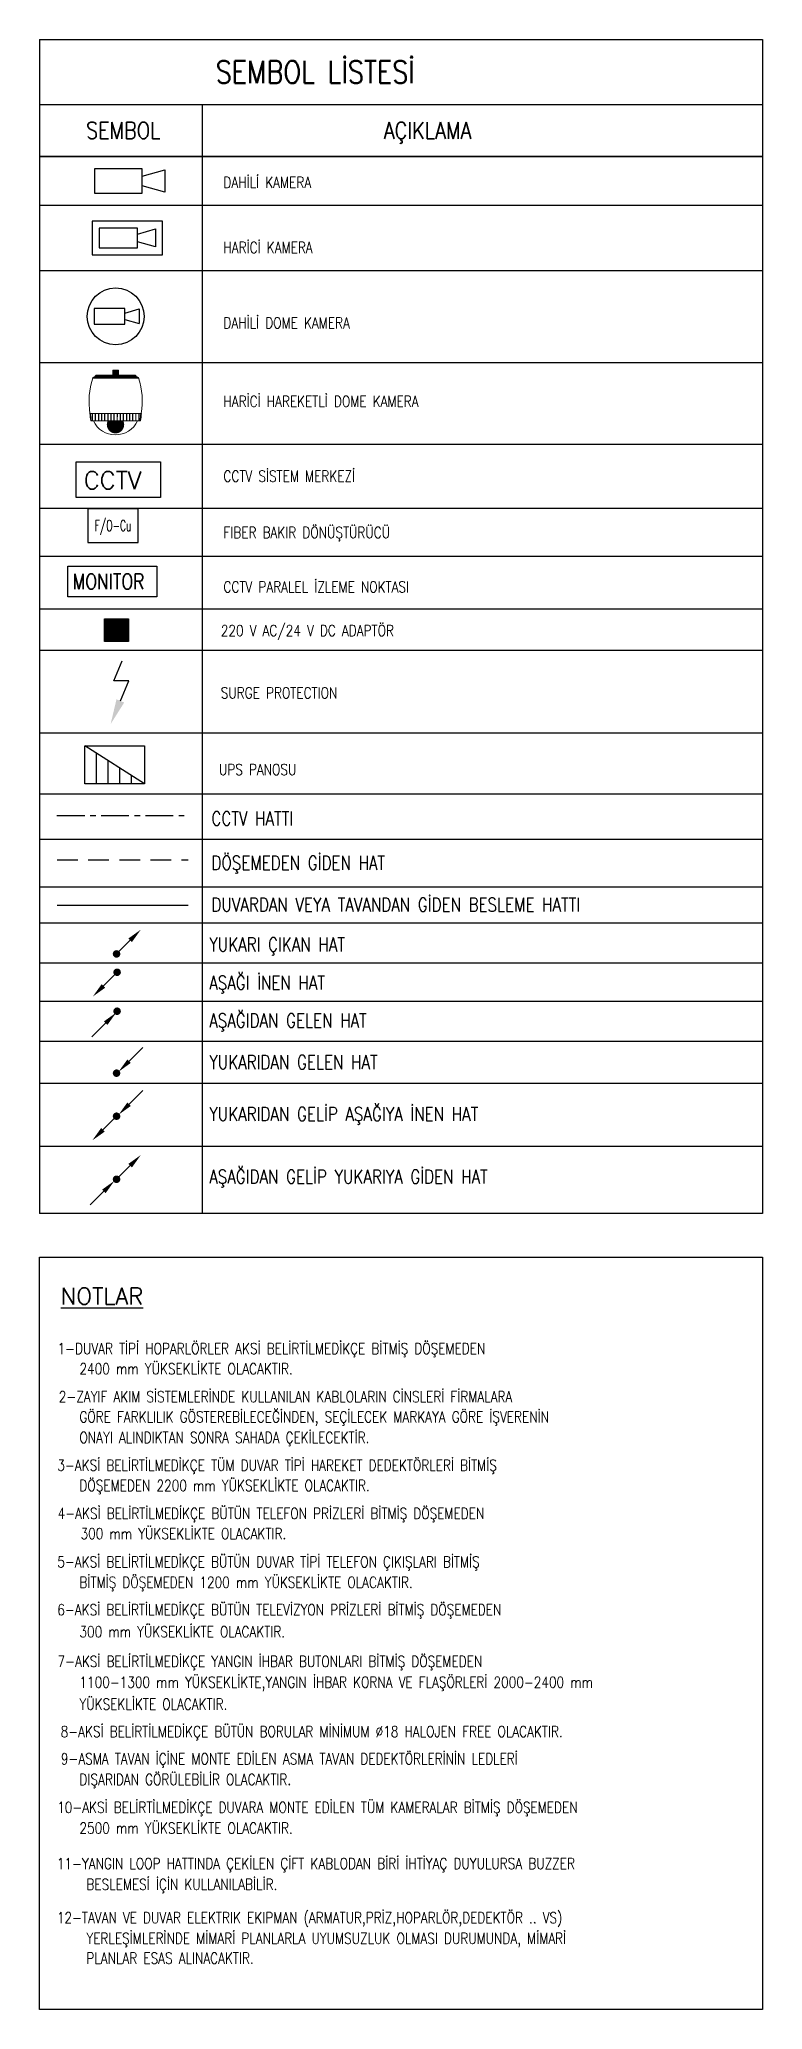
# Model space of a CAD drawing. Extents: x -1281 to 23780, y 0 to 7214.
# Drawn here: x -1202 to -549, y 5433 to 7214 of the extents above; entities that cross this region are included whole.
import ezdxf
from ezdxf.enums import TextEntityAlignment as Align

# ---------------------------------------------------------------- set-up
doc = ezdxf.new("R2010")
doc.units = 0
doc.header["$LTSCALE"] = 25
doc.header["$MEASUREMENT"] = 0
doc.linetypes.add('CENTER', pattern=[2, 1.25, -0.25, 0.25, -0.25])
doc.linetypes.add('HIDDEN', pattern=[0.375, 0.25, -0.125])
for name, color, linetype, lineweight in [('E-220 V AC 24 V DC ADAPTÖR', 7, 'Continuous', 30), ('E-AŞAĞI İNEN HAT', 7, 'Continuous', 30), ('E-AŞAĞIDAN GELEN HAT', 7, 'Continuous', 30), ('E-AŞAĞIDAN GELİP YUKARIYA GİDEN HAT', 7, 'Continuous', 30), ('E-CCTV MERKEZİ', 7, 'Continuous', 30), ('E-CCTV PARALEL İZLEME NOKTASI', 7, 'Continuous', 30), ('E-DAHİLİ DOME KAMERA', 7, 'Continuous', 30), ('E-DAHİLİ KAMERA', 7, 'Continuous', 30), ('E-DAHİLİ SPEED DOME', 7, 'Continuous', 30), ('E-GUVENLIK-CCTV', 7, 'Continuous', 30), ('E-HARİCİ KAMERA', 7, 'Continuous', 30), ('E-IP KAMERA RACK KABİN', 7, 'Continuous', 30), ('E-KABLO', 7, 'Continuous', 30), ('E-TOPRAKLAMA', 7, 'Continuous', 30), ('E-UPS PANOSU', 7, 'Continuous', 30), ('E-YAZI', 7, 'Continuous', 30), ('E-YUKARI ÇIKAN HAT', 7, 'Continuous', 30), ('E-YUKARIDAN GELEN HAT', 7, 'Continuous', 30), ('E-YUKARIDAN GELİP AŞAĞIYA İNEN HAT', 7, 'Continuous', 30)]:
    doc.layers.add(name, color=color, linetype=linetype, lineweight=lineweight)
doc.styles.add('E-YAZI', font='txttw.shx')

msp = doc.modelspace()

# ---------------------------------------------------------------- texts
at = {"layer": 'E-YAZI', "color": 4, "style": 'E-YAZI', "width": 0.85}
for s, height, p in [('SEMBOL LİSTESİ', 20, (-953.3, 7184.3)), ('SEMBOL', 15, (-1126.8, 7131.5)), ('AÇIKLAMA', 15, (-851.8, 7131.5))]:
    msp.add_text(s, height=height, dxfattribs=at).set_placement(p, align=Align.MIDDLE_CENTER)
at = {"layer": 'E-YAZI', "color": 3, "style": 'E-YAZI', "width": 0.8}
for s, height, p in [('DAHİLİ KAMERA ', 10, (-1036.2, 7079.5)), ('HARİCİ KAMERA', 10, (-1036.2, 7020.7)), ('DAHİLİ DOME KAMERA', 10, (-1036.2, 6952.5)), ('HARİCİ HAREKETLİ DOME KAMERA', 10, (-1036.2, 6881.6)), ('CCTV SİSTEM MERKEZİ', 10, (-1036.2, 6814)), ('FIBER BAKIR DÖNÜŞTÜRÜCÜ', 10, (-1036.2, 6763.1)), ('CCTV PARALEL İZLEME NOKTASI', 10, (-1036.2, 6713.9)), ('220 V AC/24 V DC ADAPTÖR', 10, (-1038.6, 6674.4)), ('SURGE PROTECTION', 10, (-1038.6, 6618.1)), ('UPS PANOSU', 10, (-1040.3, 6548.8)), ('CCTV HATTI', 12.5, (-1047.1, 6503.3)), ('DÖŞEMEDEN GİDEN HAT', 12.5, (-1047.1, 6463.3)), ('DUVARDAN VEYA TAVANDAN GİDEN BESLEME HATTI', 12.5, (-1047.1, 6425.5)), ('YUKARI ÇIKAN HAT', 12.5, (-1049.1, 6389.4)), ('AŞAĞI İNEN HAT', 12.5, (-1049.1, 6354.9)), ('AŞAĞIDAN GELEN HAT', 12.5, (-1049.1, 6320.7)), ('YUKARIDAN GELEN HAT', 12.5, (-1049.1, 6283.1)), ('YUKARIDAN GELİP AŞAĞIYA İNEN HAT', 12.5, (-1049.1, 6236.2)), ('AŞAĞIDAN GELİP YUKARIYA GİDEN HAT', 12.5, (-1049.1, 6179.6)), ('1-DUVAR TİPİ HOPARLÖRLER AKSİ BELİRTİLMEDİKÇE BİTMİŞ DÖŞEMEDEN', 10, (-1186.1, 6025.5, 0)), ('2400 mm YÜKSEKLİKTE OLACAKTIR.', 10, (-1166.3, 6007.2, 0)), ('2-ZAYIF AKIM SİSTEMLERİNDE KULLANILAN KABLOLARIN CİNSLERİ FİRMALARA', 10, (-1185, 5982, 0)), ('GÖRE FARKLILIK GÖSTEREBİLECEĞİNDEN, SEÇİLECEK MARKAYA GÖRE İŞVERENİN', 10, (-1166.3, 5963.7, 0)), ('ONAYI ALINDIKTAN SONRA SAHADA ÇEKİLECEKTİR.', 10, (-1166.3, 5945.1, 0)), ('3-AKSİ BELİRTİLMEDİKÇE TÜM DUVAR TİPİ HAREKET DEDEKTÖRLERİ BİTMİŞ', 10, (-1186.3, 5920, 0)), ('DÖŞEMEDEN 2200 mm YÜKSEKLİKTE OLACAKTIR.', 10, (-1166.3, 5901.7, 0)), ('4-AKSİ BELİRTİLMEDİKÇE BÜTÜN TELEFON PRİZLERİ BİTMİŞ DÖŞEMEDEN', 10, (-1186, 5876.5, 0)), ('300 mm YÜKSEKLİKTE OLACAKTIR.', 10, (-1165.3, 5858.2, 0)), ('5-AKSİ BELİRTİLMEDİKÇE BÜTÜN DUVAR TİPİ TELEFON ÇIKIŞLARI BİTMİŞ', 10, (-1186.3, 5832.7, 0)), ('BİTMİŞ DÖŞEMEDEN 1200 mm YÜKSEKLİKTE OLACAKTIR.', 10, (-1166.3, 5814.2, 0)), ('6-AKSİ BELİRTİLMEDİKÇE BÜTÜN TELEVİZYON PRİZLERİ BİTMİŞ DÖŞEMEDEN', 10, (-1186.3, 5789.4, 0)), ('300 mm YÜKSEKLİKTE OLACAKTIR.', 10, (-1166.3, 5769.6, 0)), ('7-AKSİ BELİRTİLMEDİKÇE YANGIN İHBAR BUTONLARI BİTMİŞ DÖŞEMEDEN', 10, (-1186.1, 5742.7, 0)), ('1100-1300 mm YÜKSEKLİKTE,YANGIN İHBAR KORNA VE FLAŞÖRLERİ 2000-2400 mm', 10, (-1166.3, 5723.9, 0)), ('YÜKSEKLİKTE OLACAKTIR.', 10, (-1166.3, 5704.1, 0)), ('8-AKSİ BELİRTİLMEDİKÇE BÜTÜN BORULAR MİNİMUM %%C18 HALOJEN FREE OLACAKTIR.', 10, (-1183.3, 5679.3, 0)), ('9-ASMA TAVAN İÇİNE MONTE EDİLEN ASMA TAVAN DEDEKTÖRLERİNİN LEDLERİ', 10, (-1183.1, 5654.7, 0)), ('DIŞARIDAN GÖRÜLEBİLİR OLACAKTIR.', 10, (-1166.3, 5636, 0)), ('10-AKSİ BELİRTİLMEDİKÇE DUVARA MONTE EDİLEN TÜM KAMERALAR BİTMİŞ DÖŞEMEDEN', 10, (-1186.4, 5610.8, 0)), ('2500 mm YÜKSEKLİKTE OLACAKTIR.', 10, (-1166.3, 5592.1, 0)), ('11-YANGIN LOOP HATTINDA ÇEKİLEN ÇİFT KABLODAN BİRİ İHTİYAÇ DUYULURSA BUZZER', 10, (-1186.7, 5560, 0)), ('BESLEMESİ İÇİN KULLANILABİLİR.', 10, (-1160, 5541.2, 0)), ('12-TAVAN VE DUVAR ELEKTRIK EKIPMAN (ARMATUR,PRİZ,HOPARLÖR,DEDEKTÖR .. VS)', 10, (-1186.7, 5511.1, 0)), ('YERLEŞİMLERİNDE MİMARİ PLANLARLA UYUMSUZLUK OLMASI DURUMUNDA, MİMARİ', 10, (-1160, 5492.4, 0)), ('PLANLAR ESAS ALINACAKTIR.', 10, (-1160, 5474.5, 0))]:
    msp.add_text(s, height=height, dxfattribs=at).set_placement(p)
at = {"layer": 'E-YAZI', "color": 4, "style": 'E-YAZI'}
msp.add_text('%%uNOTLAR', height=15, dxfattribs=at).set_placement((-1183.2, 6070.4, 0))

# ---------------------------------------------------------------- blocks, each defined once
blk = doc.blocks.new('100_DAHİLİ KAMERA')
at = {"layer": 'E-DAHİLİ KAMERA', "color": 4}
blk.add_lwpolyline([(4.31, -1.1), (4.31, 1.1), (0, 1.1), (0, -1.1)], close=True, dxfattribs=at)
blk.add_lwpolyline([(4.31, 0.44), (6.35, 1.02), (6.35, -1.02), (4.31, -0.44)], dxfattribs=at)
blk = doc.blocks.new('100_HARİCİ KAMERA')
at = {"layer": 'E-HARİCİ KAMERA', "color": 4}
for points in [[(0, -1.9), (7.95, -1.9), (7.95, 1.9), (0, 1.9)], [(5.11, -1.1), (5.11, 1.1), (0.8, 1.1), (0.8, -1.1)]]:
    blk.add_lwpolyline(points, close=True, dxfattribs=at)
blk.add_lwpolyline([(5.11, 0.44), (7.15, 1.02), (7.15, -1.02), (5.11, -0.44)], dxfattribs=at)
blk = doc.blocks.new('100_DAHİLİ DOME KAMERA')
at = {"layer": 'E-DAHİLİ DOME KAMERA', "color": 4}
for p, q in [((-1.94, 0.71), (-1.94, -0.69)), ((0.82, 0.71), (-1.94, 0.71)), ((0.82, -0.69), (0.82, 0.71)), ((0.82, 0.29), (2.13, 0.67)), ((2.13, 0.67), (2.13, -0.64)), ((-1.94, -0.69), (0.82, -0.69)), ((0.82, -0.27), (2.13, -0.64))]:
    blk.add_line(p, q, dxfattribs=at)
at = {"layer": 'E-DAHİLİ DOME KAMERA', "color": 4, "linetype": 'Continuous'}
blk.add_circle((0, 0), 2.57, dxfattribs=at)
blk = doc.blocks.new('100_CCTV MERKEZİ')
at = {"layer": 'E-CCTV MERKEZİ', "color": 4}
blk.add_lwpolyline([(-3.81, 0), (-3.81, 3.24), (3.81, 3.24), (3.81, 0)], close=True, dxfattribs=at)
at = {"layer": 'E-CCTV MERKEZİ', "color": 3, "style": 'E-YAZI'}
blk.add_text('CCTV', height=1.6, dxfattribs=at).set_placement((-3.12, 0.77))
blk = doc.blocks.new('100_UPS PANOSU')
at = {"layer": 'E-UPS PANOSU', "color": 4}
for p, q in [((-26.9, 41.9), (26.9, 41.9)), ((-26.9, 7.4), (-26.9, 41.9)), ((26.9, 7.4), (-26.9, 41.9)), ((26.9, 41.9), (26.9, 7.4)), ((-16.4, 7.4), (-16.4, 35.2)), ((-5.9, 7.4), (-5.9, 28.5)), ((4.6, 7.4), (4.6, 21.7)), ((26.9, 7.4), (-26.9, 7.4)), ((15.1, 7.4), (15.1, 15))]:
    blk.add_line(p, q, dxfattribs=at)
blk = doc.blocks.new('100_220 V AC 24 V DC ADAPTÖR')
at = {"layer": 'E-220 V AC 24 V DC ADAPTÖR', "color": 4}
blk.add_lwpolyline([(0, 10.2), (21.8, 10.2), (21.8, -10.2), (0, -10.2)], close=True, dxfattribs=at)
blk.add_solid([(0, 10.2), (21.8, 10.2), (0, -10.2), (21.8, -10.2)], dxfattribs=at)
blk = doc.blocks.new('10_SURGE PROTECTION')
at = {"layer": 'E-TOPRAKLAMA', "color": 3, "linetype": 'Continuous'}
for p, q in [((10.7, 80.8), (24.8, 114.4)), ((35.6, 80.8), (10.7, 80.8)), ((21.6, 47.3), (35.6, 80.8))]:
    blk.add_line(p, q, dxfattribs=at)
blk.add_solid([(28, 44.6), (15.1, 50), (5.3, 8.6)], dxfattribs=at)
blk = doc.blocks.new('10_CCTV PARALEL İZLEME NOKTASI')
at = {"layer": 'E-CCTV PARALEL İZLEME NOKTASI', "color": 4}
blk.add_lwpolyline([(-71.1, 100.8), (90, 100.8), (90, 45.2), (-71.1, 45.2)], close=True, dxfattribs=at)
at = {"layer": 'E-CCTV PARALEL İZLEME NOKTASI', "color": 3, "style": 'E-YAZI', "width": 0.8}
blk.add_text('MONITOR', height=28, dxfattribs=at).set_placement((-62.2, 59))
blk = doc.blocks.new('E-DAHİLİ SPEED DOME KAMERA (HAREKETLİ)')
at = {"layer": 'E-DAHİLİ SPEED DOME', "lineweight": 15}
blk.add_hatch(color=5, dxfattribs=at).paths.add_polyline_path([(0.77, -4.93, 0.114875), (0.69, -4.58), (-0.72, -4.58, 0.114346), (-0.8, -4.93, 1)])
at = {"layer": 'E-DAHİLİ SPEED DOME', "color": 5, "lineweight": 15}
for p, q in [((-0.26, 0), (-0.26, -0.46)), ((0, 0), (-0.26, 0)), ((0, 0), (0.26, 0)), ((-2.08, -0.71), (2.08, -0.71)), ((-2, -0.64), (2, -0.64)), ((-1.86, -0.54), (-1.74, -0.54)), ((-1.77, -0.46), (1.77, -0.46)), ((-1.74, -0.54), (1.74, -0.54)), ((0, -0.08), (-0.26, -0.08)), ((0, -0.17), (-0.26, -0.17)), ((0, -0.25), (-0.26, -0.25)), ((0, -0.33), (-0.26, -0.33)), ((0, -0.42), (-0.26, -0.42)), ((0, -0.08), (0.26, -0.08)), ((0, -0.17), (0.26, -0.17)), ((0, -0.25), (0.26, -0.25)), ((0, -0.33), (0.26, -0.33)), ((0, -0.42), (0.26, -0.42)), ((0.26, 0), (0.26, -0.46)), ((1.86, -0.54), (1.74, -0.54)), ((-2.32, -3.91), (2.32, -3.92)), ((-2.25, -4.58), (2.25, -4.58)), ((-2.12, -4.29), (-2.12, -3.91)), ((-2.12, -4.58), (-2.12, -3.91)), ((-2.09, -4.29), (-2.09, -3.91)), ((-2.09, -4.58), (-2.09, -3.91)), ((-1.84, -4.29), (-1.84, -3.91)), ((-1.84, -4.58), (-1.84, -3.91)), ((-1.81, -4.29), (-1.81, -3.91)), ((-1.81, -4.58), (-1.81, -3.91)), ((-1.56, -4.29), (-1.56, -3.91)), ((-1.56, -4.58), (-1.56, -3.91)), ((-1.53, -4.29), (-1.53, -3.91)), ((-1.53, -4.58), (-1.53, -3.91)), ((-1.28, -4.29), (-1.28, -3.91)), ((-1.28, -4.58), (-1.28, -3.91)), ((-1.25, -4.29), (-1.25, -3.91)), ((-1.25, -4.58), (-1.25, -3.91)), ((-1.01, -4.29), (-1.01, -3.91)), ((-1.01, -4.58), (-1.01, -3.91)), ((-0.98, -4.29), (-0.98, -3.91)), ((-0.98, -4.58), (-0.98, -3.91)), ((-0.72, -4.29), (-0.72, -3.91)), ((-0.72, -4.58), (-0.72, -3.91)), ((-0.69, -4.29), (-0.69, -3.91)), ((-0.69, -4.58), (-0.69, -3.91)), ((-0.44, -4.29), (-0.44, -3.91)), ((-0.44, -4.58), (-0.44, -3.91)), ((-0.41, -4.29), (-0.41, -3.91)), ((-0.41, -4.58), (-0.41, -3.91)), ((-0.16, -4.29), (-0.16, -3.91)), ((-0.16, -4.58), (-0.16, -3.91)), ((-0.13, -4.29), (-0.13, -3.91)), ((-0.13, -4.58), (-0.13, -3.91)), ((0.13, -4.29), (0.13, -3.92)), ((0.13, -4.58), (0.13, -3.91)), ((0.15, -4.29), (0.16, -3.92)), ((0.15, -4.58), (0.16, -3.91)), ((0.41, -4.29), (0.41, -3.92)), ((0.41, -4.58), (0.41, -3.91)), ((0.43, -4.29), (0.44, -3.92)), ((0.43, -4.58), (0.44, -3.91)), ((0.69, -4.58), (0.69, -3.91)), ((0.69, -4.29), (0.69, -3.92)), ((0.71, -4.58), (0.72, -3.91)), ((0.71, -4.29), (0.72, -3.92)), ((0.98, -4.58), (0.98, -3.91)), ((0.98, -4.29), (0.98, -3.92)), ((1.01, -4.58), (1.01, -3.91)), ((1.01, -4.29), (1.01, -3.92)), ((1.25, -4.58), (1.25, -3.91)), ((1.25, -4.29), (1.25, -3.92)), ((1.27, -4.58), (1.27, -3.91)), ((1.27, -4.29), (1.27, -3.92)), ((1.53, -4.58), (1.53, -3.91)), ((1.53, -4.29), (1.53, -3.92)), ((1.55, -4.58), (1.55, -3.91)), ((1.55, -4.29), (1.55, -3.92)), ((1.81, -4.58), (1.81, -3.91)), ((1.81, -4.29), (1.81, -3.92)), ((1.83, -4.58), (1.83, -3.91)), ((1.83, -4.29), (1.83, -3.92)), ((2.09, -4.58), (2.09, -3.91)), ((2.09, -4.3), (2.09, -3.92)), ((2.11, -4.58), (2.11, -3.91)), ((2.11, -4.3), (2.11, -3.92))]:
    blk.add_line(p, q, dxfattribs=at)
for centre, radius, start, end in [((4.75, -2.84), 7.15, 162.6726, 188.6391), ((-1.95, -0.78), 0.148, 112.0065, 152.1591), ((-1.72, -0.98), 0.435, 92.3606, 129.6118), ((-1.08, -1.28), 1.07, 130.1476, 136.6157), ((1.72, -0.98), 0.435, 50.3313, 87.5824), ((1.08, -1.28), 1.07, 43.3274, 49.7954), ((1.95, -0.78), 0.148, 27.7839, 67.9366), ((-4.75, -2.83), 7.15, 351.304, 17.2704), ((10.56, -2.93), 12.92, 184.3349, 187.3377), ((10.6, -2.93), 12.92, 184.354, 187.3375), ((-0.02, -3.65), 2.2, 205.1602, 334.9025), ((-10.61, -2.92), 12.92, 352.6245, 355.6081), ((-10.56, -2.92), 12.92, 352.6245, 355.6081)]:
    blk.add_arc(centre, radius, start, end, dxfattribs=at)
blk = doc.blocks.new('100_YUKARI ÇIKAN HAT')
at = {"layer": 'E-YUKARI ÇIKAN HAT', "color": 3, "linetype": 'Continuous'}
blk.add_line((2.47, 2.47), (0, 0), dxfattribs=at)
at = {"layer": 'E-YUKARI ÇIKAN HAT', "color": 4, "linetype": 'Continuous', "const_width": 0.675}
blk.add_lwpolyline([(-0.34, 0, 1), (0.34, 0, 1)], format="xyb", close=True, dxfattribs=at)
at = {"layer": 'E-YUKARI ÇIKAN HAT', "color": 3, "linetype": 'Continuous'}
blk.add_solid([(2.15, 2.79), (2.79, 2.15), (4.38, 4.38)], dxfattribs=at)
blk = doc.blocks.new('100_AŞAĞI İNEN HAT')
at = {"layer": 'E-AŞAĞI İNEN HAT', "color": 3, "linetype": 'Continuous'}
blk.add_line((-2.47, -2.47), (0, 0), dxfattribs=at)
at = {"layer": 'E-AŞAĞI İNEN HAT', "color": 4, "linetype": 'Continuous', "const_width": 0.675}
blk.add_lwpolyline([(-0.34, 0, 1), (0.34, 0, 1)], format="xyb", close=True, dxfattribs=at)
at = {"layer": 'E-AŞAĞI İNEN HAT', "color": 3, "linetype": 'Continuous'}
blk.add_solid([(-2.15, -2.79), (-2.79, -2.15), (-4.38, -4.38)], dxfattribs=at)
blk = doc.blocks.new('100_AŞAĞIDAN GELEN HAT')
at = {"layer": 'E-AŞAĞIDAN GELEN HAT', "color": 3, "linetype": 'Continuous'}
blk.add_line((-2.07, -2.17), (-4.55, -4.64), dxfattribs=at)
at = {"layer": 'E-AŞAĞIDAN GELEN HAT', "color": 4, "linetype": 'Continuous', "const_width": 0.675}
blk.add_lwpolyline([(-0.34, 0, 1), (0.34, 0, 1)], format="xyb", close=True, dxfattribs=at)
at = {"layer": 'E-AŞAĞIDAN GELEN HAT', "color": 3, "linetype": 'Continuous'}
blk.add_solid([(-2.39, -1.85), (-1.76, -2.49), (-0.16, -0.26)], dxfattribs=at)
blk = doc.blocks.new('100_YUKARIDAN GELEN HAT')
at = {"layer": 'E-YUKARIDAN GELEN HAT', "color": 3, "linetype": 'Continuous'}
blk.add_line((2.28, 2.17), (4.75, 4.65), dxfattribs=at)
at = {"layer": 'E-YUKARIDAN GELEN HAT', "color": 4, "linetype": 'Continuous', "const_width": 0.675}
blk.add_lwpolyline([(-0.34, 0, 1), (0.34, 0, 1)], format="xyb", close=True, dxfattribs=at)
at = {"layer": 'E-YUKARIDAN GELEN HAT', "color": 3, "linetype": 'Continuous'}
blk.add_solid([(2.59, 1.86), (1.96, 2.49), (0.37, 0.27)], dxfattribs=at)
blk = doc.blocks.new('100_YUKARIDAN GELİP AŞAĞIYA İNEN HAT')
at = {"layer": 'E-YUKARIDAN GELİP AŞAĞIYA İNEN HAT', "color": 3, "linetype": 'Continuous'}
for p, q in [((2.28, 2.17), (4.75, 4.65)), ((-2.47, -2.47), (0, 0))]:
    blk.add_line(p, q, dxfattribs=at)
at = {"layer": 'E-YUKARIDAN GELİP AŞAĞIYA İNEN HAT', "color": 4, "linetype": 'Continuous', "const_width": 0.675}
blk.add_lwpolyline([(-0.34, 0, 1), (0.34, 0, 1)], format="xyb", close=True, dxfattribs=at)
at = {"layer": 'E-YUKARIDAN GELİP AŞAĞIYA İNEN HAT', "color": 3, "linetype": 'Continuous'}
for points in [[(2.59, 1.86), (1.96, 2.49), (0.37, 0.27)], [(-2.15, -2.79), (-2.79, -2.15), (-4.38, -4.38)]]:
    blk.add_solid(points, dxfattribs=at)
blk = doc.blocks.new('100_AŞAĞIDAN GELİP YUKARIYA GİDEN HAT')
at = {"layer": 'E-AŞAĞIDAN GELİP YUKARIYA GİDEN HAT', "color": 3, "linetype": 'Continuous'}
for p, q in [((2.47, 2.47), (0, 0)), ((-2.28, -2.17), (-4.75, -4.65))]:
    blk.add_line(p, q, dxfattribs=at)
at = {"layer": 'E-AŞAĞIDAN GELİP YUKARIYA GİDEN HAT', "color": 4, "linetype": 'Continuous', "const_width": 0.675}
blk.add_lwpolyline([(0.34, 0, 1), (-0.34, 0, 1)], format="xyb", close=True, dxfattribs=at)
at = {"layer": 'E-AŞAĞIDAN GELİP YUKARIYA GİDEN HAT', "color": 3, "linetype": 'Continuous'}
for points in [[(2.15, 2.79), (2.79, 2.15), (4.38, 4.38)], [(-2.59, -1.86), (-1.96, -2.49), (-0.37, -0.27)]]:
    blk.add_solid(points, dxfattribs=at)
blk = doc.blocks.new('FO CU DÖNÜŞTÜRÜCÜ')
at = {"layer": 'E-IP KAMERA RACK KABİN', "color": 4}
blk.add_lwpolyline([(24.5, 6.9), (24.5, 40.5), (-25.9, 40.5), (-25.9, 6.9)], close=True, dxfattribs=at)
at = {"layer": 'E-IP KAMERA RACK KABİN', "color": 3, "style": 'E-YAZI', "width": 0.6}
blk.add_text('F/O-Cu', height=11.2, dxfattribs=at).set_placement((-19.1, 18.2))

# ---------------------------------------------------------------- linework, layer by layer
at = {"layer": 'E-KABLO', "color": 6, "linetype": 'CENTER', "ltscale": 0.8}
msp.add_line((-1186.6, 6512.2), (-1068.1, 6512.2), dxfattribs=at)
at = {"layer": 'E-KABLO', "color": 6, "linetype": 'HIDDEN', "ltscale": 3}
msp.add_line((-1186.5, 6472.2), (-1068.1, 6472.2), dxfattribs=at)
at = {"layer": 'E-KABLO', "color": 4, "linetype": 'Continuous', "ltscale": 5}
msp.add_line((-1186.5, 6431.2), (-1068.1, 6431.2), dxfattribs=at)
at = {"layer": 'E-KABLO'}
msp.add_lwpolyline([(-1202.5, 6113), (-549.2, 6113), (-549.2, 5433), (-1202.5, 5433)], close=True, dxfattribs=at)
at = {"layer": 'E-YAZI', "color": 4}
for p, q in [((-1202.5, 7213.8), (-1202.5, 6152.7)), ((-1202.5, 7213.8), (-549.2, 7213.8)), ((-549.2, 7213.8), (-549.2, 6152.7)), ((-1202.5, 7154.9), (-549.2, 7154.9)), ((-1202.5, 7107.8), (-549.2, 7107.8)), ((-549.2, 6152.7), (-1202.5, 6152.7))]:
    msp.add_line(p, q, dxfattribs=at)
at = {"layer": 'E-YAZI', "color": 7}
for p, q in [((-1055.5, 7154.9), (-1055.5, 6152.7)), ((-549.2, 7107.8), (-1202.5, 7107.8)), ((-1202.5, 7107.8), (-549.2, 7107.8)), ((-1202.5, 7063.9), (-549.2, 7063.9)), ((-1202.5, 7004.8), (-549.2, 7004.8)), ((-1202.5, 6921.6), (-549.2, 6921.6)), ((-1202.5, 6847.8), (-549.2, 6847.8)), ((-1202.5, 6847.8), (-549.2, 6847.8)), ((-1202.5, 6790.2), (-549.2, 6790.2)), ((-1202.5, 6746.7), (-549.2, 6746.7)), ((-1202.5, 6699.2), (-549.2, 6699.2)), ((-1202.5, 6661.6), (-549.2, 6661.6)), ((-1202.5, 6586.9), (-549.2, 6586.9)), ((-1202.5, 6531.9), (-549.2, 6531.9)), ((-1202.5, 6491), (-549.2, 6491)), ((-1202.5, 6447.7), (-549.2, 6447.7)), ((-1202.5, 6415.3), (-549.2, 6415.3)), ((-549.2, 6378.8), (-1202.5, 6378.8)), ((-549.2, 6344.3), (-1202.5, 6344.3)), ((-549.2, 6307.9), (-1202.5, 6307.9)), ((-549.2, 6270), (-1202.5, 6270)), ((-549.2, 6213.1), (-1202.5, 6213.1))]:
    msp.add_line(p, q, dxfattribs=at)

# ---------------------------------------------------------------- block references
at = {"layer": 'E-AŞAĞI İNEN HAT', "xscale": 5, "yscale": 5, "zscale": 5}
msp.add_blockref('100_AŞAĞI İNEN HAT', (-1132.3, 6370.6), dxfattribs=at)
at = {"layer": 'E-AŞAĞIDAN GELEN HAT', "xscale": 5, "yscale": 5, "zscale": 5}
msp.add_blockref('100_AŞAĞIDAN GELEN HAT', (-1132.3, 6335.4), dxfattribs=at)
at = {"layer": 'E-AŞAĞIDAN GELİP YUKARIYA GİDEN HAT', "xscale": 5, "yscale": 5, "zscale": 5}
msp.add_blockref('100_AŞAĞIDAN GELİP YUKARIYA GİDEN HAT', (-1132.8, 6183.5), dxfattribs=at)
at = {"layer": 'E-CCTV MERKEZİ', "xscale": 10, "yscale": 10, "zscale": 10}
msp.add_blockref('100_CCTV MERKEZİ', (-1131.2, 6799.6), dxfattribs=at)
at = {"layer": 'E-CCTV PARALEL İZLEME NOKTASI', "xscale": 0.5, "yscale": 0.5, "zscale": 0.5}
msp.add_blockref('10_CCTV PARALEL İZLEME NOKTASI', (-1141.4, 6687.3), dxfattribs=at)
at = {"layer": 'E-DAHİLİ DOME KAMERA', "xscale": 10, "yscale": 10, "zscale": 10}
msp.add_blockref('100_DAHİLİ DOME KAMERA', (-1133.6, 6963.4), dxfattribs=at)
at = {"layer": 'E-DAHİLİ KAMERA', "xscale": 10, "yscale": 10, "zscale": 10}
msp.add_blockref('100_DAHİLİ KAMERA', (-1152.7, 7085.8), dxfattribs=at)
at = {"layer": 'E-DAHİLİ SPEED DOME', "xscale": 10, "yscale": 10, "zscale": 10}
msp.add_blockref('E-DAHİLİ SPEED DOME KAMERA (HAREKETLİ)', (-1133.6, 6914.8), dxfattribs=at)
at = {"layer": 'E-GUVENLIK-CCTV'}
for name, p in [('100_220 V AC 24 V DC ADAPTÖR', (-1143.7, 6679.7)), ('100_UPS PANOSU', (-1134.5, 6533.5))]:
    msp.add_blockref(name, p, dxfattribs=at)
at = {"layer": 'E-HARİCİ KAMERA', "xscale": 8.000000000000002, "yscale": 8.000000000000002, "zscale": 8.000000000000002}
msp.add_blockref('100_HARİCİ KAMERA', (-1154.9, 7034.3), dxfattribs=at)
at = {"layer": 'E-KABLO', "color": 6}
for name, p, xscale, yscale, zscale in [('FO CU DÖNÜŞTÜRÜCÜ', (-1135.3, 6752.9), 0.9, 0.9, 0.9), ('10_SURGE PROTECTION', (-1141, 6590.3), 0.5400000000000001, 0.5400000000000001, 0.5400000000000001)]:
    msp.add_blockref(name, p, dxfattribs=dict(at, xscale=xscale, yscale=yscale, zscale=zscale))
at = {"layer": 'E-YUKARI ÇIKAN HAT', "xscale": 5, "yscale": 5, "zscale": 5}
msp.add_blockref('100_YUKARI ÇIKAN HAT', (-1132.8, 6387.2), dxfattribs=at)
at = {"layer": 'E-YUKARIDAN GELEN HAT', "xscale": 5, "yscale": 5, "zscale": 5}
msp.add_blockref('100_YUKARIDAN GELEN HAT', (-1132.8, 6279.4), dxfattribs=at)
at = {"layer": 'E-YUKARIDAN GELİP AŞAĞIYA İNEN HAT', "xscale": 5, "yscale": 5, "zscale": 5}
msp.add_blockref('100_YUKARIDAN GELİP AŞAĞIYA İNEN HAT', (-1132.8, 6240.5), dxfattribs=at)

msp.set_redraw_order([(e.dxf.handle, doc.entitydb.next_handle()) for e in msp.query("TEXT MTEXT ATTDEF DIMENSION ARC_DIMENSION")])  # texts and dimensions are drawn at this point

doc.saveas('drawing.dxf')
